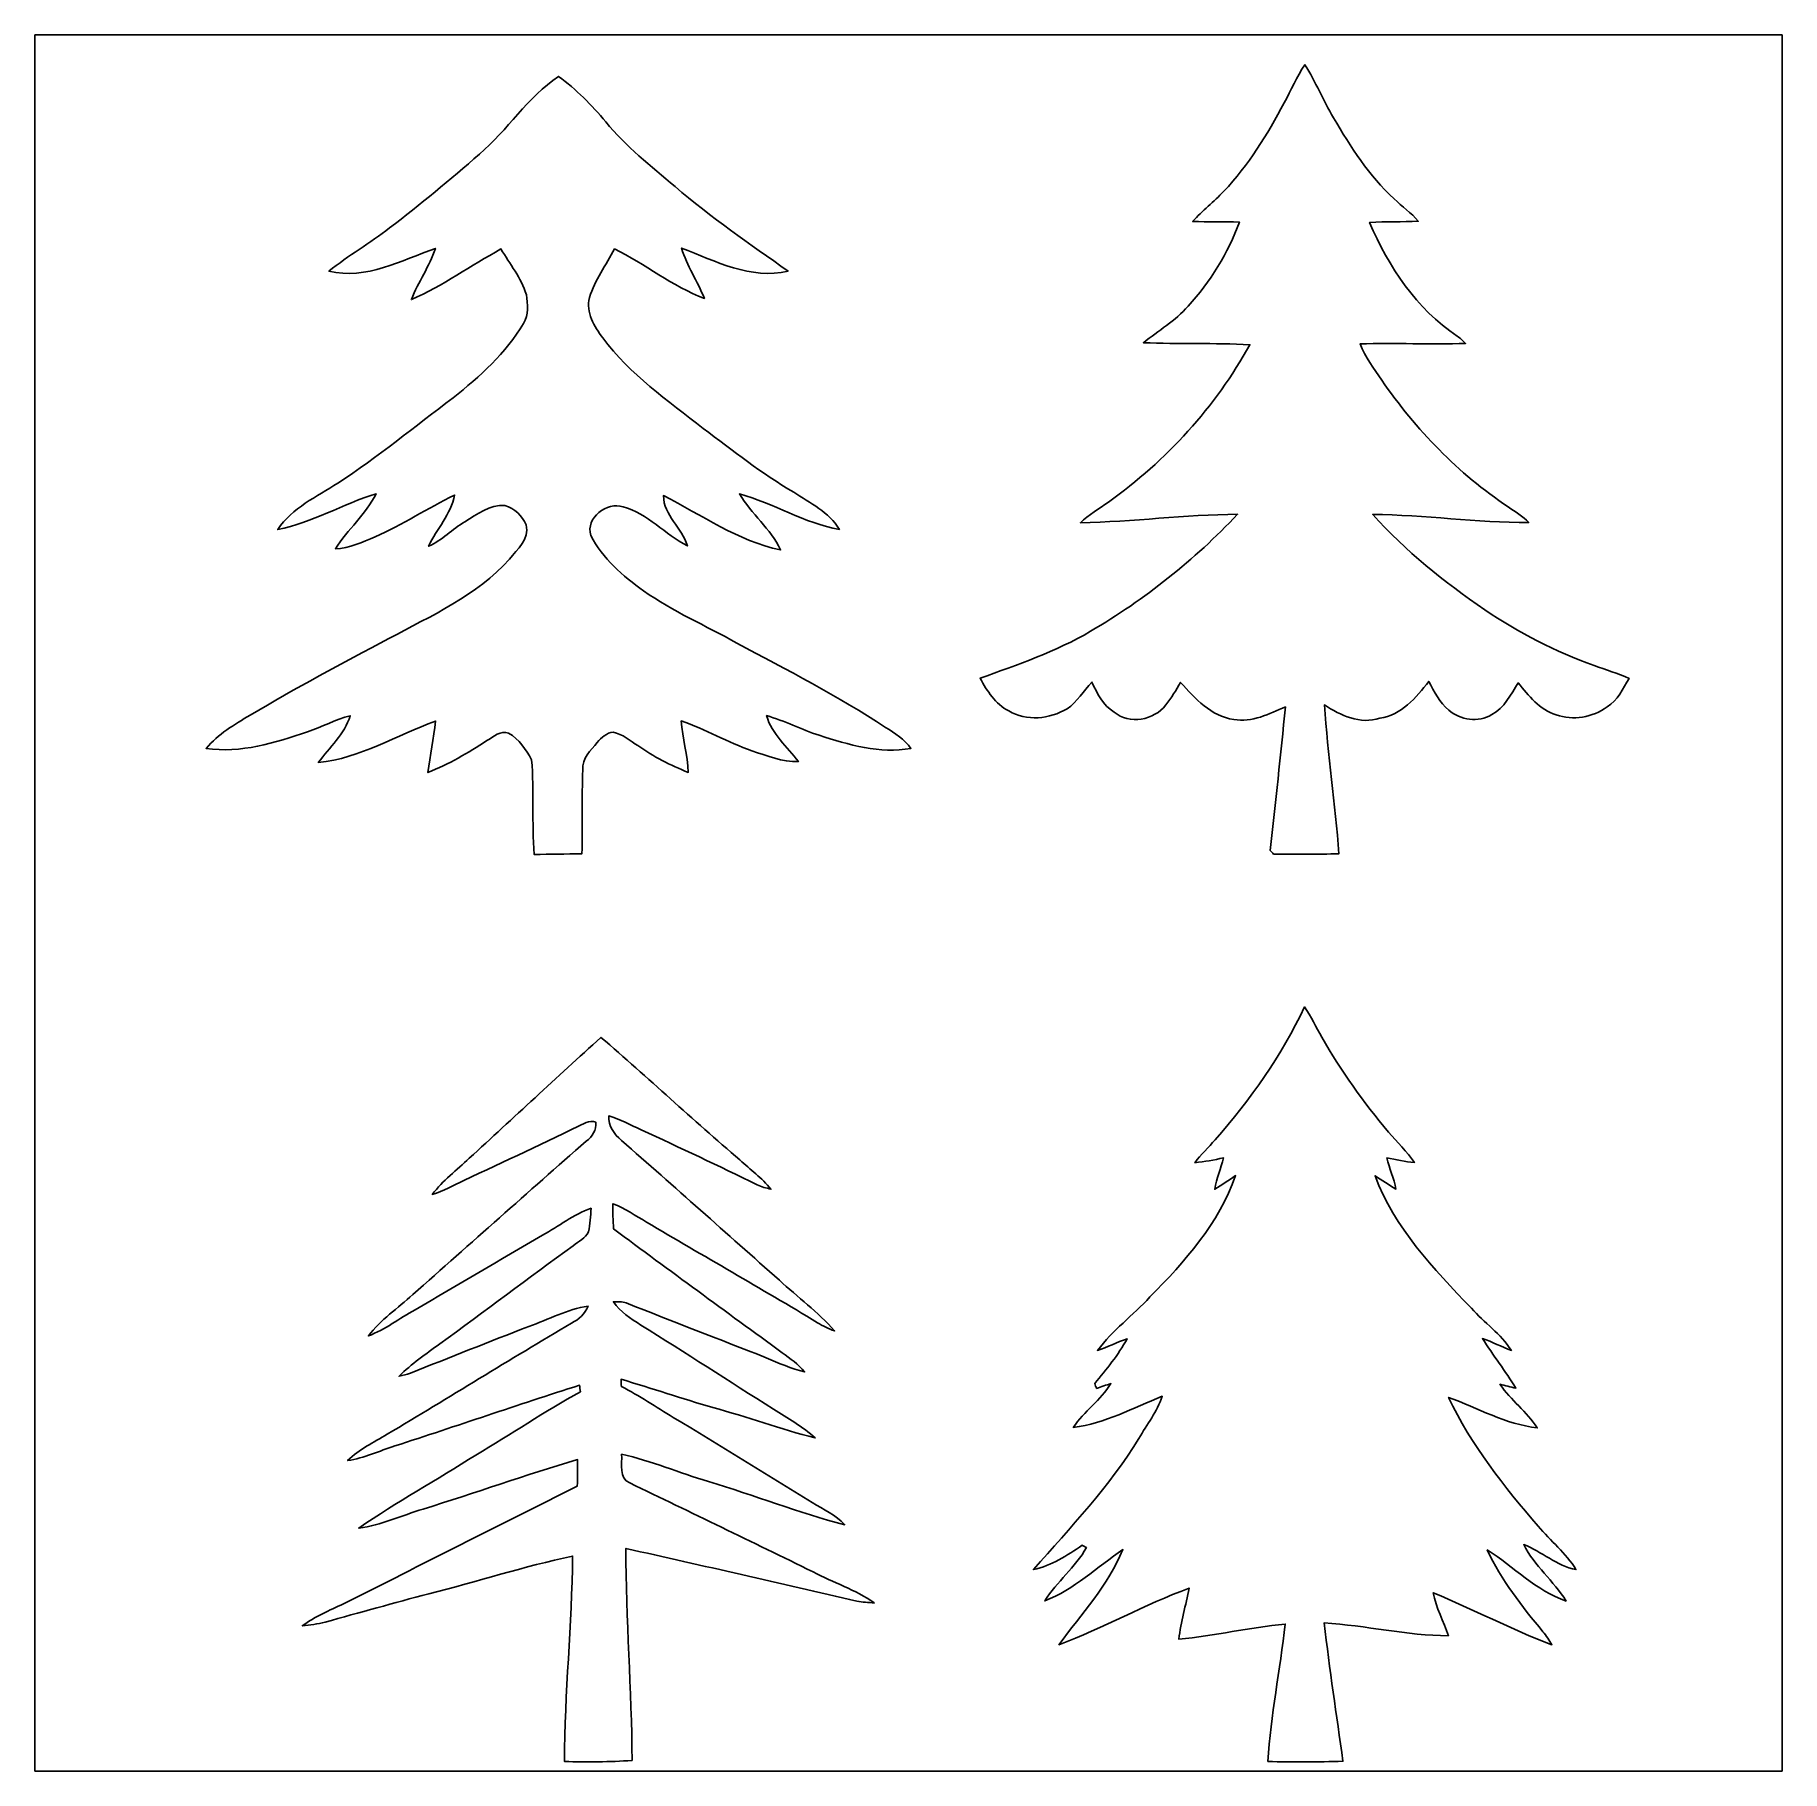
# Model space of a CAD drawing. Header units: centimetres. Extents: x -16.8 to 16.8, y -16.7 to 16.7.
import ezdxf

# ---------------------------------------------------------------- set-up
doc = ezdxf.new("R2010")
doc.units = ezdxf.units.CM
doc.header["$MEASUREMENT"] = 0
doc.layers.add('Layer 1', color=7, linetype='Continuous')

msp = doc.modelspace()

# ---------------------------------------------------------------- linework, layer by layer
at = {"layer": 'Layer 1', "color": 7}
for points, knots in [([(-16.77458, 16.66875), (-16.77458, 16.66875), (16.77458, 16.66875), (16.77458, 16.66875), (16.77458, 16.66875), (16.77458, 16.66875), (16.77458, -16.66875), (16.77458, -16.66875), (16.77458, -16.66875), (16.77458, -16.66875), (-16.77458, -16.66875), (-16.77458, -16.66875), (-16.77458, -16.66875), (-16.77458, -16.66875), (-16.77458, 16.66875), (-16.77458, 16.66875), (-16.77458, 16.66875), (-16.77458, 16.66875), (-16.77458, 16.66875), (-16.77458, 16.66875)], [0, 0, 0, 0, 0.16666667, 0.16666667, 0.16666667, 0.16666667, 0.33333333, 0.33333333, 0.33333333, 0.33333333, 0.5, 0.5, 0.5, 0.5, 0.66666667, 0.66666667, 0.66666667, 0.66666667, 1, 1, 1, 1]), ([(-8.24054, 14.37852), (-8.80145, 13.88992), (-9.37401, 13.41508), (-9.9635, 12.96211), (-9.9635, 12.96211), (-10.34133, 12.67001), (-10.75831, 12.43259), (-11.12908, 12.13167), (-11.12908, 12.13167), (-10.40694, 11.96269), (-9.74372, 12.34087), (-9.08544, 12.56947), (-9.08544, 12.56947), (-9.1948, 12.22163), (-9.42093, 11.92777), (-9.54546, 11.58804), (-9.54546, 11.58804), (-8.94045, 11.85227), (-8.40176, 12.24033), (-7.82602, 12.55889), (-7.82602, 12.55889), (-7.65528, 12.27208), (-7.43903, 12.00326), (-7.33848, 11.68118), (-7.33848, 11.68118), (-7.31308, 11.49914), (-7.28521, 11.29277), (-7.39175, 11.13014), (-7.39175, 11.13014), (-7.72372, 10.55405), (-8.23701, 10.11449), (-8.74466, 9.69786), (-8.74466, 9.69786), (-9.48161, 9.15317), (-10.18787, 8.5658), (-10.95657, 8.0645), (-10.95657, 8.0645), (-11.36403, 7.79956), (-11.83464, 7.58931), (-12.11121, 7.17127), (-12.11121, 7.17127), (-11.4494, 7.30215), (-10.8645, 7.66092), (-10.22456, 7.85848), (-10.22456, 7.85848), (-10.4207, 7.46372), (-10.76819, 7.17091), (-11.00455, 6.80191), (-11.00455, 6.80191), (-10.73432, 6.80685), (-10.48703, 6.93208), (-10.24149, 7.03051), (-10.24149, 7.03051), (-9.71621, 7.26475), (-9.23325, 7.58261), (-8.71608, 7.83308), (-8.71608, 7.83308), (-8.78487, 7.46196), (-9.06216, 7.18573), (-9.2142, 6.852), (-9.2142, 6.852), (-8.95526, 6.96419), (-8.76053, 7.17762), (-8.51958, 7.32049), (-8.51958, 7.32049), (-8.28499, 7.46372), (-8.04122, 7.65246), (-7.74912, 7.63517), (-7.74912, 7.63517), (-7.56991, 7.57767), (-7.4108, 7.43832), (-7.34378, 7.26087), (-7.34378, 7.26087), (-7.27639, 6.98923), (-7.50641, 6.79027), (-7.66304, 6.60471), (-7.66304, 6.60471), (-8.28675, 5.89774), (-9.16764, 5.51991), (-9.97797, 5.07647), (-9.97797, 5.07647), (-10.8779, 4.61081), (-11.7669, 4.12362), (-12.64003, 3.60962), (-12.64003, 3.60962), (-12.94377, 3.42653), (-13.25492, 3.24273), (-13.4874, 2.96933), (-13.4874, 2.96933), (-12.82524, 2.86985), (-12.16201, 3.07552), (-11.54077, 3.28471), (-11.54077, 3.28471), (-11.26525, 3.38314), (-11.00455, 3.52319), (-10.71986, 3.59586), (-10.71986, 3.59586), (-10.83416, 3.23991), (-11.11497, 2.98732), (-11.33404, 2.69804), (-11.33404, 2.69804), (-10.52689, 2.77636), (-9.82945, 3.22474), (-9.08226, 3.49391), (-9.08226, 3.49391), (-9.11613, 3.16159), (-9.19021, 2.83528), (-9.22973, 2.50402), (-9.22973, 2.50402), (-8.82897, 2.66453), (-8.45467, 2.8829), (-8.09484, 3.11997), (-8.09484, 3.11997), (-7.96996, 3.17888), (-7.82955, 3.33304), (-7.67891, 3.25826), (-7.67891, 3.25826), (-7.47324, 3.15383), (-7.35154, 2.94076), (-7.23688, 2.75131), (-7.23688, 2.75131), (-7.18432, 2.14701), (-7.23618, 1.53846), (-7.18855, 0.9331), (-7.18855, 0.9331), (-6.8834, 0.93486), (-6.57789, 0.93804), (-6.27239, 0.94615), (-6.27239, 0.94615), (-6.2544, 1.48308), (-6.27874, 2.02071), (-6.25263, 2.55729), (-6.25263, 2.55729), (-6.27733, 2.77777), (-6.09565, 2.92876), (-5.97676, 3.08398), (-5.97676, 3.08398), (-5.89598, 3.17288), (-5.79826, 3.27413), (-5.6702, 3.27766), (-5.6702, 3.27766), (-5.48922, 3.24661), (-5.34952, 3.11432), (-5.19606, 3.02331), (-5.19606, 3.02331), (-4.89832, 2.80952), (-4.56988, 2.64266), (-4.2291, 2.5086), (-4.2291, 2.5086), (-4.24039, 2.84198), (-4.34234, 3.16477), (-4.3628, 3.49779), (-4.3628, 3.49779), (-3.89819, 3.33622), (-3.47063, 3.08469), (-3.00567, 2.92312), (-3.00567, 2.92312), (-2.71674, 2.82857), (-2.42394, 2.70157), (-2.11349, 2.71533), (-2.11349, 2.71533), (-2.32516, 3.0032), (-2.62678, 3.24026), (-2.72486, 3.59728), (-2.72486, 3.59728), (-2.37737, 3.50379), (-2.05987, 3.32387), (-1.71485, 3.22086), (-1.71485, 3.22086), (-1.15111, 3.04059), (-0.54857, 2.85538), (0.04727, 2.96862), (0.04727, 2.96862), (-0.07408, 3.14643), (-0.26458, 3.25508), (-0.4385, 3.37291), (-0.4385, 3.37291), (-1.35714, 3.97157), (-2.33221, 4.47604), (-3.29812, 4.99251), (-3.29812, 4.99251), (-3.89502, 5.32377), (-4.52402, 5.60105), (-5.086, 5.99228), (-5.086, 5.99228), (-5.48076, 6.28579), (-5.87975, 6.60894), (-6.10129, 7.05944), (-6.10129, 7.05944), (-6.20607, 7.39211), (-5.78485, 7.71419), (-5.48217, 7.6073), (-5.48217, 7.6073), (-5.00556, 7.47924), (-4.67748, 7.07461), (-4.24639, 6.85835), (-4.24639, 6.85835), (-4.35046, 7.20372), (-4.70041, 7.44502), (-4.7057, 7.82285), (-4.7057, 7.82285), (-3.9691, 7.45067), (-3.27766, 6.95113), (-2.45639, 6.78074), (-2.45639, 6.78074), (-2.64724, 7.18855), (-3.02013, 7.47148), (-3.24732, 7.85671), (-3.24732, 7.85671), (-2.58974, 7.68068), (-2.00413, 7.28874), (-1.32786, 7.17479), (-1.32786, 7.17479), (-1.52682, 7.50499), (-1.89124, 7.68385), (-2.2038, 7.8867), (-2.2038, 7.8867), (-2.81446, 8.2483), (-3.37503, 8.68539), (-3.94053, 9.11225), (-3.94053, 9.11225), (-4.62456, 9.64389), (-5.34882, 10.14906), (-5.87163, 10.85144), (-5.87163, 10.85144), (-6.03144, 11.07369), (-6.20289, 11.33757), (-6.12528, 11.62579), (-6.12528, 11.62579), (-6.02333, 11.96269), (-5.80884, 12.25091), (-5.6455, 12.55924), (-5.6455, 12.55924), (-5.05531, 12.27137), (-4.53672, 11.84346), (-3.92042, 11.60886), (-3.92042, 11.60886), (-4.04918, 11.93871), (-4.25838, 12.23433), (-4.35822, 12.57512), (-4.35822, 12.57512), (-3.70487, 12.32852), (-3.03354, 11.9634), (-2.31105, 12.13273), (-2.31105, 12.13273), (-3.04906, 12.65449), (-3.79659, 13.16602), (-4.48345, 13.75586), (-4.48345, 13.75586), (-4.94594, 14.14956), (-5.42678, 14.52845), (-5.81413, 15.00011), (-5.81413, 15.00011), (-6.0833, 15.32326), (-6.38034, 15.62417), (-6.72006, 15.87359), (-6.72006, 15.87359), (-7.31767, 15.47389), (-7.69655, 14.83748), (-8.24054, 14.37852), (-8.24054, 14.37852), (-8.24054, 14.37852), (-8.24054, 14.37852), (-8.24054, 14.37852)], [0, 0, 0, 0, 0.01492537, 0.01492537, 0.01492537, 0.01492537, 0.02985075, 0.02985075, 0.02985075, 0.02985075, 0.04477612, 0.04477612, 0.04477612, 0.04477612, 0.05970149, 0.05970149, 0.05970149, 0.05970149, 0.07462687, 0.07462687, 0.07462687, 0.07462687, 0.08955224, 0.08955224, 0.08955224, 0.08955224, 0.10447761, 0.10447761, 0.10447761, 0.10447761, 0.11940299, 0.11940299, 0.11940299, 0.11940299, 0.13432836, 0.13432836, 0.13432836, 0.13432836, 0.14925373, 0.14925373, 0.14925373, 0.14925373, 0.1641791, 0.1641791, 0.1641791, 0.1641791, 0.17910448, 0.17910448, 0.17910448, 0.17910448, 0.19402985, 0.19402985, 0.19402985, 0.19402985, 0.20895522, 0.20895522, 0.20895522, 0.20895522, 0.2238806, 0.2238806, 0.2238806, 0.2238806, 0.23880597, 0.23880597, 0.23880597, 0.23880597, 0.25373134, 0.25373134, 0.25373134, 0.25373134, 0.26865672, 0.26865672, 0.26865672, 0.26865672, 0.28358209, 0.28358209, 0.28358209, 0.28358209, 0.29850746, 0.29850746, 0.29850746, 0.29850746, 0.31343284, 0.31343284, 0.31343284, 0.31343284, 0.32835821, 0.32835821, 0.32835821, 0.32835821, 0.34328358, 0.34328358, 0.34328358, 0.34328358, 0.35820896, 0.35820896, 0.35820896, 0.35820896, 0.37313433, 0.37313433, 0.37313433, 0.37313433, 0.3880597, 0.3880597, 0.3880597, 0.3880597, 0.40298507, 0.40298507, 0.40298507, 0.40298507, 0.41791045, 0.41791045, 0.41791045, 0.41791045, 0.43283582, 0.43283582, 0.43283582, 0.43283582, 0.44776119, 0.44776119, 0.44776119, 0.44776119, 0.46268657, 0.46268657, 0.46268657, 0.46268657, 0.47761194, 0.47761194, 0.47761194, 0.47761194, 0.49253731, 0.49253731, 0.49253731, 0.49253731, 0.50746269, 0.50746269, 0.50746269, 0.50746269, 0.52238806, 0.52238806, 0.52238806, 0.52238806, 0.53731343, 0.53731343, 0.53731343, 0.53731343, 0.55223881, 0.55223881, 0.55223881, 0.55223881, 0.56716418, 0.56716418, 0.56716418, 0.56716418, 0.58208955, 0.58208955, 0.58208955, 0.58208955, 0.59701493, 0.59701493, 0.59701493, 0.59701493, 0.6119403, 0.6119403, 0.6119403, 0.6119403, 0.62686567, 0.62686567, 0.62686567, 0.62686567, 0.64179104, 0.64179104, 0.64179104, 0.64179104, 0.65671642, 0.65671642, 0.65671642, 0.65671642, 0.67164179, 0.67164179, 0.67164179, 0.67164179, 0.68656716, 0.68656716, 0.68656716, 0.68656716, 0.70149254, 0.70149254, 0.70149254, 0.70149254, 0.71641791, 0.71641791, 0.71641791, 0.71641791, 0.73134328, 0.73134328, 0.73134328, 0.73134328, 0.74626866, 0.74626866, 0.74626866, 0.74626866, 0.76119403, 0.76119403, 0.76119403, 0.76119403, 0.7761194, 0.7761194, 0.7761194, 0.7761194, 0.79104478, 0.79104478, 0.79104478, 0.79104478, 0.80597015, 0.80597015, 0.80597015, 0.80597015, 0.82089552, 0.82089552, 0.82089552, 0.82089552, 0.8358209, 0.8358209, 0.8358209, 0.8358209, 0.85074627, 0.85074627, 0.85074627, 0.85074627, 0.86567164, 0.86567164, 0.86567164, 0.86567164, 0.88059701, 0.88059701, 0.88059701, 0.88059701, 0.89552239, 0.89552239, 0.89552239, 0.89552239, 0.91044776, 0.91044776, 0.91044776, 0.91044776, 0.92537313, 0.92537313, 0.92537313, 0.92537313, 0.94029851, 0.94029851, 0.94029851, 0.94029851, 0.95522388, 0.95522388, 0.95522388, 0.95522388, 0.97014925, 0.97014925, 0.97014925, 0.97014925, 1, 1, 1, 1]), ([(7.21289, 15.36453), (6.89046, 14.75881), (6.53027, 14.16473), (6.05402, 13.66661), (6.05402, 13.66661), (5.86105, 13.46729), (5.64621, 13.29055), (5.45571, 13.08876), (5.45571, 13.08876), (5.75451, 13.075), (6.05508, 13.09052), (6.35423, 13.07571), (6.35423, 13.07571), (6.13869, 12.47951), (5.79437, 11.92777), (5.36716, 11.45999), (5.36716, 11.45999), (5.12092, 11.17988), (4.8006, 10.98656), (4.50991, 10.75937), (4.50991, 10.75937), (5.19112, 10.72762), (5.8741, 10.75902), (6.55532, 10.72092), (6.55532, 10.72092), (5.89562, 9.52394), (4.94841, 8.49171), (3.83822, 7.69832), (3.83822, 7.69832), (3.65936, 7.56603), (3.4611, 7.45808), (3.30129, 7.30215), (3.30129, 7.30215), (4.30812, 7.32437), (5.31142, 7.45243), (6.3179, 7.46584), (6.3179, 7.46584), (5.49416, 6.58636), (4.53602, 5.82789), (3.49673, 5.21794), (3.49673, 5.21794), (2.83069, 4.82565), (2.09656, 4.57623), (1.37301, 4.31553), (1.37301, 4.31553), (1.50989, 4.07211), (1.66829, 3.82199), (1.9244, 3.68935), (1.9244, 3.68935), (2.26483, 3.48333), (2.7118, 3.53236), (3.04518, 3.72921), (3.04518, 3.72921), (3.23921, 3.86256), (3.36127, 4.07176), (3.52107, 4.24109), (3.52107, 4.24109), (3.62338, 4.02414), (3.7338, 3.79695), (3.94688, 3.66677), (3.94688, 3.66677), (4.24039, 3.41912), (4.71629, 3.50943), (4.94277, 3.8033), (4.94277, 3.8033), (5.0486, 3.94018), (5.1375, 4.08869), (5.2257, 4.23721), (5.2257, 4.23721), (5.50157, 3.92536), (5.81025, 3.58422), (6.24558, 3.5239), (6.24558, 3.5239), (6.59765, 3.45969), (6.92538, 3.63467), (7.23865, 3.76484), (7.23865, 3.76484), (7.1434, 2.84656), (7.05097, 1.92758), (6.94231, 1.01071), (6.94231, 1.01071), (6.96489, 0.98672), (6.98747, 0.96238), (7.0104, 0.93804), (7.0104, 0.93804), (7.42879, 0.93345), (7.84719, 0.93416), (8.26594, 0.9465), (8.26594, 0.9465), (8.19221, 1.90041), (8.05039, 2.84833), (7.98724, 3.80259), (7.98724, 3.80259), (8.29804, 3.60327), (8.67057, 3.423), (9.0491, 3.54789), (9.0491, 3.54789), (9.46221, 3.60539), (9.75078, 3.9437), (9.99031, 4.25485), (9.99031, 4.25485), (10.10179, 4.06153), (10.19104, 3.84387), (10.37272, 3.70417), (10.37272, 3.70417), (10.59603, 3.51296), (10.94352, 3.46287), (11.20034, 3.61668), (11.20034, 3.61668), (11.44658, 3.74086), (11.56053, 4.00967), (11.71011, 4.22769), (11.71011, 4.22769), (11.90731, 3.9811), (12.11862, 3.70769), (12.43612, 3.61597), (12.43612, 3.61597), (12.76209, 3.49426), (13.13674, 3.56411), (13.41402, 3.76696), (13.41402, 3.76696), (13.61793, 3.8922), (13.72341, 4.11339), (13.83736, 4.31412), (13.83736, 4.31412), (13.61863, 4.40761), (13.39039, 4.47781), (13.16778, 4.55965), (13.16778, 4.55965), (12.42413, 4.82282), (11.71681, 5.1876), (11.06523, 5.63139), (11.06523, 5.63139), (10.28806, 6.16373), (9.54405, 6.75816), (8.91328, 7.46019), (8.91328, 7.46019), (9.91341, 7.45384), (10.91001, 7.30356), (11.91084, 7.30497), (11.91084, 7.30497), (11.79901, 7.42844), (11.65296, 7.51205), (11.51714, 7.60518), (11.51714, 7.60518), (10.5537, 8.24195), (9.74407, 9.09285), (9.0872, 10.03864), (9.0872, 10.03864), (8.9341, 10.26195), (8.77111, 10.4835), (8.67092, 10.73679), (8.67092, 10.73679), (9.34649, 10.75655), (10.02277, 10.72233), (10.69834, 10.74596), (10.69834, 10.74596), (10.64648, 10.79606), (10.59321, 10.84404), (10.53641, 10.88743), (10.53641, 10.88743), (9.75536, 11.40672), (9.21385, 12.21634), (8.85437, 13.06936), (8.85437, 13.06936), (9.16587, 13.087), (9.47737, 13.07571), (9.78958, 13.09052), (9.78958, 13.09052), (9.65553, 13.25598), (9.47596, 13.37522), (9.32356, 13.52162), (9.32356, 13.52162), (8.84379, 13.96365), (8.48995, 14.51963), (8.16151, 15.07772), (8.16151, 15.07772), (7.9629, 15.40898), (7.81897, 15.76987), (7.61224, 16.09654), (7.61224, 16.09654), (7.45666, 15.86512), (7.34766, 15.60759), (7.21289, 15.36453), (7.21289, 15.36453), (7.21289, 15.36453), (7.21289, 15.36453), (7.21289, 15.36453)], [0, 0, 0, 0, 0.02083333, 0.02083333, 0.02083333, 0.02083333, 0.04166667, 0.04166667, 0.04166667, 0.04166667, 0.0625, 0.0625, 0.0625, 0.0625, 0.08333333, 0.08333333, 0.08333333, 0.08333333, 0.10416667, 0.10416667, 0.10416667, 0.10416667, 0.125, 0.125, 0.125, 0.125, 0.14583333, 0.14583333, 0.14583333, 0.14583333, 0.16666667, 0.16666667, 0.16666667, 0.16666667, 0.1875, 0.1875, 0.1875, 0.1875, 0.20833333, 0.20833333, 0.20833333, 0.20833333, 0.22916667, 0.22916667, 0.22916667, 0.22916667, 0.25, 0.25, 0.25, 0.25, 0.27083333, 0.27083333, 0.27083333, 0.27083333, 0.29166667, 0.29166667, 0.29166667, 0.29166667, 0.3125, 0.3125, 0.3125, 0.3125, 0.33333333, 0.33333333, 0.33333333, 0.33333333, 0.35416667, 0.35416667, 0.35416667, 0.35416667, 0.375, 0.375, 0.375, 0.375, 0.39583333, 0.39583333, 0.39583333, 0.39583333, 0.41666667, 0.41666667, 0.41666667, 0.41666667, 0.4375, 0.4375, 0.4375, 0.4375, 0.45833333, 0.45833333, 0.45833333, 0.45833333, 0.47916667, 0.47916667, 0.47916667, 0.47916667, 0.5, 0.5, 0.5, 0.5, 0.52083333, 0.52083333, 0.52083333, 0.52083333, 0.54166667, 0.54166667, 0.54166667, 0.54166667, 0.5625, 0.5625, 0.5625, 0.5625, 0.58333333, 0.58333333, 0.58333333, 0.58333333, 0.60416667, 0.60416667, 0.60416667, 0.60416667, 0.625, 0.625, 0.625, 0.625, 0.64583333, 0.64583333, 0.64583333, 0.64583333, 0.66666667, 0.66666667, 0.66666667, 0.66666667, 0.6875, 0.6875, 0.6875, 0.6875, 0.70833333, 0.70833333, 0.70833333, 0.70833333, 0.72916667, 0.72916667, 0.72916667, 0.72916667, 0.75, 0.75, 0.75, 0.75, 0.77083333, 0.77083333, 0.77083333, 0.77083333, 0.79166667, 0.79166667, 0.79166667, 0.79166667, 0.8125, 0.8125, 0.8125, 0.8125, 0.83333333, 0.83333333, 0.83333333, 0.83333333, 0.85416667, 0.85416667, 0.85416667, 0.85416667, 0.875, 0.875, 0.875, 0.875, 0.89583333, 0.89583333, 0.89583333, 0.89583333, 0.91666667, 0.91666667, 0.91666667, 0.91666667, 0.9375, 0.9375, 0.9375, 0.9375, 0.95833333, 0.95833333, 0.95833333, 0.95833333, 1, 1, 1, 1]), ([(5.88857, -4.54731), (5.7598, -4.69477), (5.61516, -4.82847), (5.49981, -4.98687), (5.49981, -4.98687), (5.68501, -4.97064), (5.86705, -4.93007), (6.04979, -4.89656), (6.04979, -4.89656), (6.00181, -5.09905), (5.90762, -5.28884), (5.88222, -5.49663), (5.88222, -5.49663), (6.01839, -5.41479), (6.1468, -5.32165), (6.2805, -5.23557), (6.2805, -5.23557), (5.96018, -6.14574), (5.30719, -6.89081), (4.63691, -7.56497), (4.63691, -7.56497), (4.31024, -7.91704), (3.91866, -8.20773), (3.62832, -8.59226), (3.62832, -8.59226), (3.82376, -8.53299), (4.00403, -8.43456), (4.19735, -8.36859), (4.19735, -8.36859), (4.02766, -8.67974), (3.80153, -8.95632), (3.57646, -9.22867), (3.57646, -9.22867), (3.5881, -9.25971), (3.59974, -9.29111), (3.61174, -9.32251), (3.61174, -9.32251), (3.70311, -9.28864), (3.79483, -9.25583), (3.88832, -9.22796), (3.88832, -9.22796), (3.69041, -9.54617), (3.37114, -9.76136), (3.16442, -10.07075), (3.16442, -10.07075), (3.77225, -10.00125), (4.312, -9.68975), (4.87327, -9.47138), (4.87327, -9.47138), (4.77555, -9.76665), (4.57764, -10.01324), (4.42489, -10.281), (4.42489, -10.281), (3.86221, -11.20634), (3.10797, -11.9888), (2.39854, -12.79913), (2.39854, -12.79913), (2.74602, -12.72752), (3.04835, -12.52961), (3.33587, -12.33135), (3.33587, -12.33135), (3.35633, -12.34264), (3.3976, -12.36557), (3.41806, -12.37686), (3.41806, -12.37686), (3.20393, -12.75962), (2.84868, -13.03232), (2.61691, -13.40026), (2.61691, -13.40026), (3.17959, -13.18048), (3.62479, -12.75292), (4.11656, -12.41496), (4.11656, -12.41496), (3.83187, -13.10111), (3.32281, -13.65391), (2.88713, -14.2434), (2.88713, -14.2434), (3.73733, -13.92273), (4.53566, -13.47505), (5.38692, -13.15649), (5.38692, -13.15649), (5.32553, -13.48352), (5.23169, -13.80455), (5.19042, -14.13581), (5.19042, -14.13581), (5.87622, -14.07231), (6.54861, -13.91073), (7.23406, -13.84512), (7.23406, -13.84512), (7.13705, -14.726), (6.9536, -15.59807), (6.90069, -16.48389), (6.90069, -16.48389), (7.38082, -16.50083), (7.8613, -16.49412), (8.34143, -16.47966), (8.34143, -16.47966), (8.22043, -15.59419), (8.08426, -14.71013), (7.98266, -13.82219), (7.98266, -13.82219), (8.78064, -13.87475), (9.56698, -14.06525), (10.36849, -14.07195), (10.36849, -14.07195), (10.27712, -13.79396), (10.12578, -13.53502), (10.07569, -13.24434), (10.07569, -13.24434), (10.84227, -13.56148), (11.57817, -13.95095), (12.35428, -14.24411), (12.35428, -14.24411), (12.30595, -14.15486), (12.2495, -14.07019), (12.18318, -13.99364), (12.18318, -13.99364), (11.77784, -13.50645), (11.38061, -13.00021), (11.11356, -12.42201), (11.11356, -12.42201), (11.62297, -12.74092), (12.04736, -13.20659), (12.62803, -13.40414), (12.62803, -13.40414), (12.39132, -13.01679), (12.01526, -12.73246), (11.81417, -12.31971), (11.81417, -12.31971), (12.15919, -12.45623), (12.44635, -12.72752), (12.81747, -12.79948), (12.81747, -12.79948), (12.62768, -12.48128), (12.325, -12.25162), (12.09216, -11.96763), (12.09216, -11.96763), (11.43529, -11.20775), (10.80417, -10.40483), (10.3699, -9.49537), (10.3699, -9.49537), (10.93541, -9.6968), (11.46704, -10.01007), (12.07452, -10.07886), (12.07452, -10.07886), (11.8685, -9.773), (11.57217, -9.54158), (11.35733, -9.24242), (11.35733, -9.24242), (11.45857, -9.26853), (11.56017, -9.29464), (11.66319, -9.3158), (11.66319, -9.3158), (11.4621, -8.98948), (11.22751, -8.68504), (11.01972, -8.3633), (11.01972, -8.3633), (11.21022, -8.42645), (11.38767, -8.52205), (11.57605, -8.5919), (11.57605, -8.5919), (11.37673, -8.27334), (11.05817, -8.05744), (10.80805, -7.78334), (10.80805, -7.78334), (10.09156, -7.02169), (9.32321, -6.23888), (8.95914, -5.23804), (8.95914, -5.23804), (9.09285, -5.32236), (9.22408, -5.41091), (9.35955, -5.49346), (9.35955, -5.49346), (9.32639, -5.28779), (9.23184, -5.09905), (9.18633, -4.8962), (9.18633, -4.8962), (9.36202, -4.92654), (9.53558, -4.96746), (9.71409, -4.98369), (9.71409, -4.98369), (9.57333, -4.76885), (9.38283, -4.59458), (9.21914, -4.39808), (9.21914, -4.39808), (8.73725, -3.83258), (8.30615, -3.22263), (7.93644, -2.5781), (7.93644, -2.5781), (7.82496, -2.38443), (7.73571, -2.1777), (7.60342, -1.99672), (7.60342, -1.99672), (7.16104, -2.92523), (6.57049, -3.77896), (5.88857, -4.54731), (5.88857, -4.54731), (5.88857, -4.54731), (5.88857, -4.54731), (5.88857, -4.54731)], [0, 0, 0, 0, 0.01960784, 0.01960784, 0.01960784, 0.01960784, 0.03921569, 0.03921569, 0.03921569, 0.03921569, 0.05882353, 0.05882353, 0.05882353, 0.05882353, 0.07843137, 0.07843137, 0.07843137, 0.07843137, 0.09803922, 0.09803922, 0.09803922, 0.09803922, 0.11764706, 0.11764706, 0.11764706, 0.11764706, 0.1372549, 0.1372549, 0.1372549, 0.1372549, 0.15686275, 0.15686275, 0.15686275, 0.15686275, 0.17647059, 0.17647059, 0.17647059, 0.17647059, 0.19607843, 0.19607843, 0.19607843, 0.19607843, 0.21568627, 0.21568627, 0.21568627, 0.21568627, 0.23529412, 0.23529412, 0.23529412, 0.23529412, 0.25490196, 0.25490196, 0.25490196, 0.25490196, 0.2745098, 0.2745098, 0.2745098, 0.2745098, 0.29411765, 0.29411765, 0.29411765, 0.29411765, 0.31372549, 0.31372549, 0.31372549, 0.31372549, 0.33333333, 0.33333333, 0.33333333, 0.33333333, 0.35294118, 0.35294118, 0.35294118, 0.35294118, 0.37254902, 0.37254902, 0.37254902, 0.37254902, 0.39215686, 0.39215686, 0.39215686, 0.39215686, 0.41176471, 0.41176471, 0.41176471, 0.41176471, 0.43137255, 0.43137255, 0.43137255, 0.43137255, 0.45098039, 0.45098039, 0.45098039, 0.45098039, 0.47058824, 0.47058824, 0.47058824, 0.47058824, 0.49019608, 0.49019608, 0.49019608, 0.49019608, 0.50980392, 0.50980392, 0.50980392, 0.50980392, 0.52941176, 0.52941176, 0.52941176, 0.52941176, 0.54901961, 0.54901961, 0.54901961, 0.54901961, 0.56862745, 0.56862745, 0.56862745, 0.56862745, 0.58823529, 0.58823529, 0.58823529, 0.58823529, 0.60784314, 0.60784314, 0.60784314, 0.60784314, 0.62745098, 0.62745098, 0.62745098, 0.62745098, 0.64705882, 0.64705882, 0.64705882, 0.64705882, 0.66666667, 0.66666667, 0.66666667, 0.66666667, 0.68627451, 0.68627451, 0.68627451, 0.68627451, 0.70588235, 0.70588235, 0.70588235, 0.70588235, 0.7254902, 0.7254902, 0.7254902, 0.7254902, 0.74509804, 0.74509804, 0.74509804, 0.74509804, 0.76470588, 0.76470588, 0.76470588, 0.76470588, 0.78431373, 0.78431373, 0.78431373, 0.78431373, 0.80392157, 0.80392157, 0.80392157, 0.80392157, 0.82352941, 0.82352941, 0.82352941, 0.82352941, 0.84313725, 0.84313725, 0.84313725, 0.84313725, 0.8627451, 0.8627451, 0.8627451, 0.8627451, 0.88235294, 0.88235294, 0.88235294, 0.88235294, 0.90196078, 0.90196078, 0.90196078, 0.90196078, 0.92156863, 0.92156863, 0.92156863, 0.92156863, 0.94117647, 0.94117647, 0.94117647, 0.94117647, 0.96078431, 0.96078431, 0.96078431, 0.96078431, 1, 1, 1, 1]), ([(-8.43421, -4.90079), (-8.67481, -5.12868), (-8.94292, -5.33083), (-9.14576, -5.59541), (-9.14576, -5.59541), (-8.93128, -5.53579), (-8.73831, -5.4229), (-8.53863, -5.32871), (-8.53863, -5.32871), (-7.75476, -4.959), (-6.96771, -4.59634), (-6.18878, -4.2164), (-6.18878, -4.2164), (-6.13163, -4.18465), (-6.0646, -4.18853), (-6.00428, -4.2097), (-6.00428, -4.2097), (-5.99158, -4.35822), (-6.07131, -4.48945), (-6.18808, -4.57129), (-6.18808, -4.57129), (-7.30144, -5.55025), (-8.40952, -6.53591), (-9.51865, -7.51981), (-9.51865, -7.51981), (-9.80475, -7.78157), (-10.13425, -8.00029), (-10.3699, -8.31321), (-10.3699, -8.31321), (-10.04817, -8.1915), (-9.77441, -7.97454), (-9.47491, -7.8105), (-9.47491, -7.8105), (-8.65752, -7.33566), (-7.84648, -6.85094), (-7.02804, -6.37787), (-7.02804, -6.37787), (-6.7183, -6.20571), (-6.43184, -5.98346), (-6.09671, -5.86176), (-6.09671, -5.86176), (-6.10376, -6.0131), (-6.11188, -6.16585), (-6.14433, -6.31472), (-6.14433, -6.31472), (-6.20113, -6.43855), (-6.33942, -6.49499), (-6.43643, -6.58107), (-6.43643, -6.58107), (-7.30144, -7.19455), (-8.13541, -7.84966), (-9.00007, -8.46384), (-9.00007, -8.46384), (-9.26712, -8.66175), (-9.54652, -8.84873), (-9.78112, -9.08614), (-9.78112, -9.08614), (-9.70809, -9.07027), (-9.63436, -9.05545), (-9.56416, -9.02899), (-9.56416, -9.02899), (-8.8078, -8.72384), (-8.04792, -8.42645), (-7.28804, -8.12941), (-7.28804, -8.12941), (-6.9088, -8.00241), (-6.55426, -7.79498), (-6.15315, -7.73994), (-6.15315, -7.73994), (-6.20748, -7.89023), (-6.32883, -7.99641), (-6.46889, -8.06732), (-6.46889, -8.06732), (-7.65739, -8.76617), (-8.8265, -9.49713), (-10.01148, -10.20198), (-10.01148, -10.20198), (-10.27148, -10.35614), (-10.55123, -10.49196), (-10.76995, -10.70504), (-10.76995, -10.70504), (-10.45386, -10.662), (-10.16318, -10.51983), (-9.8612, -10.42599), (-9.8612, -10.42599), (-8.67798, -10.04323), (-7.50253, -9.63577), (-6.31719, -9.26042), (-6.31719, -9.26042), (-6.31155, -9.30169), (-6.3059, -9.34367), (-6.30061, -9.38601), (-6.30061, -9.38601), (-6.98676, -9.76207), (-7.63552, -10.20304), (-8.30898, -10.60097), (-8.30898, -10.60097), (-9.05475, -11.07405), (-9.82663, -11.50655), (-10.55617, -12.00362), (-10.55617, -12.00362), (-10.12649, -11.95352), (-9.73173, -11.75949), (-9.32039, -11.63743), (-9.32039, -11.63743), (-8.32803, -11.33263), (-7.35013, -10.9795), (-6.35423, -10.6874), (-6.35423, -10.6874), (-6.35423, -10.85674), (-6.35706, -11.02748), (-6.35988, -11.19787), (-6.35988, -11.19787), (-7.8613, -11.94082), (-9.35038, -12.70776), (-10.84898, -13.456), (-10.84898, -13.456), (-11.11814, -13.58618), (-11.39649, -13.70154), (-11.64096, -13.87722), (-11.64096, -13.87722), (-11.49456, -13.86134), (-11.34639, -13.85041), (-11.20422, -13.80949), (-11.20422, -13.80949), (-10.541, -13.62357), (-9.87672, -13.44189), (-9.21209, -13.26268), (-9.21209, -13.26268), (-8.2871, -13.03726), (-7.38046, -12.73739), (-6.44913, -12.54019), (-6.44913, -12.54019), (-6.46183, -13.85641), (-6.60506, -15.16874), (-6.60576, -16.48495), (-6.60576, -16.48495), (-6.17326, -16.49977), (-5.73969, -16.49448), (-5.30789, -16.46555), (-5.30789, -16.46555), (-5.31495, -15.10771), (-5.42819, -13.75163), (-5.42749, -12.39379), (-5.42749, -12.39379), (-3.94829, -12.72787), (-2.46839, -13.05948), (-0.99201, -13.4052), (-0.99201, -13.4052), (-0.88124, -13.42884), (-0.77188, -13.42707), (-0.65793, -13.44013), (-0.65793, -13.44013), (-1.01776, -13.18401), (-1.44568, -13.05031), (-1.83303, -12.84287), (-1.83303, -12.84287), (-3.00496, -12.27173), (-4.17689, -11.70023), (-5.35234, -11.13719), (-5.35234, -11.13719), (-5.56824, -11.04971), (-5.49204, -10.77277), (-5.50968, -10.5858), (-5.50968, -10.5858), (-4.93748, -10.70751), (-4.40055, -10.94528), (-3.84034, -11.10862), (-3.84034, -11.10862), (-2.96439, -11.37285), (-2.11032, -11.70764), (-1.2252, -11.94047), (-1.2252, -11.94047), (-1.39171, -11.74468), (-1.63795, -11.65049), (-1.8482, -11.51255), (-1.8482, -11.51255), (-2.7372, -10.96645), (-3.62479, -10.41788), (-4.51697, -9.87707), (-4.51697, -9.87707), (-4.84576, -9.67317), (-5.16925, -9.46079), (-5.51427, -9.28511), (-5.51427, -9.28511), (-5.51639, -9.23854), (-5.5185, -9.19198), (-5.51991, -9.14576), (-5.51991, -9.14576), (-4.92972, -9.31686), (-4.3494, -9.52006), (-3.75744, -9.68481), (-3.75744, -9.68481), (-3.09915, -9.87037), (-2.45533, -10.10426), (-1.79211, -10.27289), (-1.79211, -10.27289), (-2.03306, -10.05276), (-2.31916, -9.89259), (-2.59186, -9.71726), (-2.59186, -9.71726), (-3.44417, -9.18492), (-4.28449, -8.63424), (-5.13821, -8.10436), (-5.13821, -8.10436), (-5.33471, -7.98407), (-5.53226, -7.85001), (-5.66526, -7.65845), (-5.66526, -7.65845), (-5.58377, -7.65739), (-5.49804, -7.64787), (-5.42008, -7.67821), (-5.42008, -7.67821), (-4.52826, -8.03804), (-3.62903, -8.37918), (-2.73438, -8.73266), (-2.73438, -8.73266), (-2.49061, -8.82932), (-2.25249, -8.9475), (-1.99425, -9.00359), (-1.99425, -9.00359), (-2.11208, -8.85331), (-2.27753, -8.75136), (-2.42535, -8.63494), (-2.42535, -8.63494), (-3.50838, -7.84789), (-4.58752, -7.05556), (-5.66279, -6.25863), (-5.66279, -6.25863), (-5.67267, -6.09706), (-5.68607, -5.93584), (-5.67619, -5.77427), (-5.67619, -5.77427), (-5.44548, -5.8607), (-5.24475, -6.00675), (-5.03096, -6.12634), (-5.03096, -6.12634), (-3.93876, -6.77616), (-2.83281, -7.40234), (-1.74519, -8.05921), (-1.74519, -8.05921), (-1.64324, -8.12306), (-1.53423, -8.17598), (-1.42099, -8.21584), (-1.42099, -8.21584), (-1.73673, -7.85248), (-2.12866, -7.56885), (-2.48003, -7.24288), (-2.48003, -7.24288), (-3.49038, -6.34753), (-4.49686, -5.4483), (-5.51215, -4.55895), (-5.51215, -4.55895), (-5.64974, -4.43759), (-5.77321, -4.28166), (-5.75557, -4.08834), (-5.75557, -4.08834), (-5.53685, -4.14973), (-5.33859, -4.26367), (-5.13115, -4.35363), (-5.13115, -4.35363), (-4.38785, -4.70182), (-3.64278, -5.04578), (-2.90759, -5.41091), (-2.90759, -5.41091), (-2.82363, -5.45077), (-2.73332, -5.47405), (-2.64266, -5.49557), (-2.64266, -5.49557), (-2.81129, -5.27826), (-3.03742, -5.11669), (-3.24026, -4.9343), (-3.24026, -4.9343), (-4.13491, -4.15678), (-5.01227, -3.3595), (-5.90515, -2.58022), (-5.90515, -2.58022), (-6.75569, -3.34574), (-7.58931, -4.12962), (-8.43421, -4.90079)], [0, 0, 0, 0, 0.01408451, 0.01408451, 0.01408451, 0.01408451, 0.02816901, 0.02816901, 0.02816901, 0.02816901, 0.04225352, 0.04225352, 0.04225352, 0.04225352, 0.05633803, 0.05633803, 0.05633803, 0.05633803, 0.07042254, 0.07042254, 0.07042254, 0.07042254, 0.08450704, 0.08450704, 0.08450704, 0.08450704, 0.09859155, 0.09859155, 0.09859155, 0.09859155, 0.11267606, 0.11267606, 0.11267606, 0.11267606, 0.12676056, 0.12676056, 0.12676056, 0.12676056, 0.14084507, 0.14084507, 0.14084507, 0.14084507, 0.15492958, 0.15492958, 0.15492958, 0.15492958, 0.16901408, 0.16901408, 0.16901408, 0.16901408, 0.18309859, 0.18309859, 0.18309859, 0.18309859, 0.1971831, 0.1971831, 0.1971831, 0.1971831, 0.21126761, 0.21126761, 0.21126761, 0.21126761, 0.22535211, 0.22535211, 0.22535211, 0.22535211, 0.23943662, 0.23943662, 0.23943662, 0.23943662, 0.25352113, 0.25352113, 0.25352113, 0.25352113, 0.26760563, 0.26760563, 0.26760563, 0.26760563, 0.28169014, 0.28169014, 0.28169014, 0.28169014, 0.29577465, 0.29577465, 0.29577465, 0.29577465, 0.30985915, 0.30985915, 0.30985915, 0.30985915, 0.32394366, 0.32394366, 0.32394366, 0.32394366, 0.33802817, 0.33802817, 0.33802817, 0.33802817, 0.35211268, 0.35211268, 0.35211268, 0.35211268, 0.36619718, 0.36619718, 0.36619718, 0.36619718, 0.38028169, 0.38028169, 0.38028169, 0.38028169, 0.3943662, 0.3943662, 0.3943662, 0.3943662, 0.4084507, 0.4084507, 0.4084507, 0.4084507, 0.42253521, 0.42253521, 0.42253521, 0.42253521, 0.43661972, 0.43661972, 0.43661972, 0.43661972, 0.45070423, 0.45070423, 0.45070423, 0.45070423, 0.46478873, 0.46478873, 0.46478873, 0.46478873, 0.47887324, 0.47887324, 0.47887324, 0.47887324, 0.49295775, 0.49295775, 0.49295775, 0.49295775, 0.50704225, 0.50704225, 0.50704225, 0.50704225, 0.52112676, 0.52112676, 0.52112676, 0.52112676, 0.53521127, 0.53521127, 0.53521127, 0.53521127, 0.54929577, 0.54929577, 0.54929577, 0.54929577, 0.56338028, 0.56338028, 0.56338028, 0.56338028, 0.57746479, 0.57746479, 0.57746479, 0.57746479, 0.5915493, 0.5915493, 0.5915493, 0.5915493, 0.6056338, 0.6056338, 0.6056338, 0.6056338, 0.61971831, 0.61971831, 0.61971831, 0.61971831, 0.63380282, 0.63380282, 0.63380282, 0.63380282, 0.64788732, 0.64788732, 0.64788732, 0.64788732, 0.66197183, 0.66197183, 0.66197183, 0.66197183, 0.67605634, 0.67605634, 0.67605634, 0.67605634, 0.69014085, 0.69014085, 0.69014085, 0.69014085, 0.70422535, 0.70422535, 0.70422535, 0.70422535, 0.71830986, 0.71830986, 0.71830986, 0.71830986, 0.73239437, 0.73239437, 0.73239437, 0.73239437, 0.74647887, 0.74647887, 0.74647887, 0.74647887, 0.76056338, 0.76056338, 0.76056338, 0.76056338, 0.77464789, 0.77464789, 0.77464789, 0.77464789, 0.78873239, 0.78873239, 0.78873239, 0.78873239, 0.8028169, 0.8028169, 0.8028169, 0.8028169, 0.81690141, 0.81690141, 0.81690141, 0.81690141, 0.83098592, 0.83098592, 0.83098592, 0.83098592, 0.84507042, 0.84507042, 0.84507042, 0.84507042, 0.85915493, 0.85915493, 0.85915493, 0.85915493, 0.87323944, 0.87323944, 0.87323944, 0.87323944, 0.88732394, 0.88732394, 0.88732394, 0.88732394, 0.90140845, 0.90140845, 0.90140845, 0.90140845, 0.91549296, 0.91549296, 0.91549296, 0.91549296, 0.92957746, 0.92957746, 0.92957746, 0.92957746, 0.94366197, 0.94366197, 0.94366197, 0.94366197, 0.95774648, 0.95774648, 0.95774648, 0.95774648, 0.97183099, 0.97183099, 0.97183099, 0.97183099, 1, 1, 1, 1])]:
    msp.add_open_spline(points, degree=3, knots=knots, dxfattribs=at)
at = {"layer": 'Layer 1', "color": 251}
for points, knots in [([(-8.24054, 14.37852), (-7.69655, 14.83748), (-7.31767, 15.47389), (-6.72006, 15.87359), (-6.72006, 15.87359), (-6.38034, 15.62417), (-6.0833, 15.32326), (-5.81413, 15.00011), (-5.81413, 15.00011), (-5.42678, 14.52845), (-4.94594, 14.14956), (-4.48345, 13.75586), (-4.48345, 13.75586), (-3.79659, 13.16602), (-3.04906, 12.65449), (-2.31105, 12.13273), (-2.31105, 12.13273), (-3.03354, 11.9634), (-3.70487, 12.32852), (-4.35822, 12.57512), (-4.35822, 12.57512), (-4.25838, 12.23433), (-4.04918, 11.93871), (-3.92042, 11.60886), (-3.92042, 11.60886), (-4.53672, 11.84346), (-5.05531, 12.27137), (-5.6455, 12.55924), (-5.6455, 12.55924), (-5.80884, 12.25091), (-6.02333, 11.96269), (-6.12528, 11.62579), (-6.12528, 11.62579), (-6.20289, 11.33757), (-6.03144, 11.07369), (-5.87163, 10.85144), (-5.87163, 10.85144), (-5.34882, 10.14906), (-4.62456, 9.64389), (-3.94053, 9.11225), (-3.94053, 9.11225), (-3.37503, 8.68539), (-2.81446, 8.2483), (-2.2038, 7.8867), (-2.2038, 7.8867), (-1.89124, 7.68385), (-1.52682, 7.50499), (-1.32786, 7.17479), (-1.32786, 7.17479), (-2.00413, 7.28874), (-2.58974, 7.68068), (-3.24732, 7.85671), (-3.24732, 7.85671), (-3.02013, 7.47148), (-2.64724, 7.18855), (-2.45639, 6.78074), (-2.45639, 6.78074), (-3.27766, 6.95113), (-3.9691, 7.45067), (-4.7057, 7.82285), (-4.7057, 7.82285), (-4.70041, 7.44502), (-4.35046, 7.20372), (-4.24639, 6.85835), (-4.24639, 6.85835), (-4.67748, 7.07461), (-5.00556, 7.47924), (-5.48217, 7.6073), (-5.48217, 7.6073), (-5.78485, 7.71419), (-6.20607, 7.39211), (-6.10129, 7.05944), (-6.10129, 7.05944), (-5.87975, 6.60894), (-5.48076, 6.28579), (-5.086, 5.99228), (-5.086, 5.99228), (-4.52402, 5.60105), (-3.89502, 5.32377), (-3.29812, 4.99251), (-3.29812, 4.99251), (-2.33221, 4.47604), (-1.35714, 3.97157), (-0.4385, 3.37291), (-0.4385, 3.37291), (-0.26458, 3.25508), (-0.07408, 3.14643), (0.04727, 2.96862), (0.04727, 2.96862), (-0.54857, 2.85538), (-1.15111, 3.04059), (-1.71485, 3.22086), (-1.71485, 3.22086), (-2.05987, 3.32387), (-2.37737, 3.50379), (-2.72486, 3.59728), (-2.72486, 3.59728), (-2.62678, 3.24026), (-2.32516, 3.0032), (-2.11349, 2.71533), (-2.11349, 2.71533), (-2.42394, 2.70157), (-2.71674, 2.82857), (-3.00567, 2.92312), (-3.00567, 2.92312), (-3.47063, 3.08469), (-3.89819, 3.33622), (-4.3628, 3.49779), (-4.3628, 3.49779), (-4.34234, 3.16477), (-4.24039, 2.84198), (-4.2291, 2.5086), (-4.2291, 2.5086), (-4.56988, 2.64266), (-4.89832, 2.80952), (-5.19606, 3.02331), (-5.19606, 3.02331), (-5.34952, 3.11432), (-5.48922, 3.24661), (-5.6702, 3.27766), (-5.6702, 3.27766), (-5.79826, 3.27413), (-5.89598, 3.17288), (-5.97676, 3.08398), (-5.97676, 3.08398), (-6.09565, 2.92876), (-6.27733, 2.77777), (-6.25263, 2.55729), (-6.25263, 2.55729), (-6.27874, 2.02071), (-6.2544, 1.48308), (-6.27239, 0.94615), (-6.27239, 0.94615), (-6.57789, 0.93804), (-6.8834, 0.93486), (-7.18855, 0.9331), (-7.18855, 0.9331), (-7.23618, 1.53846), (-7.18432, 2.14701), (-7.23688, 2.75131), (-7.23688, 2.75131), (-7.35154, 2.94076), (-7.47324, 3.15383), (-7.67891, 3.25826), (-7.67891, 3.25826), (-7.82955, 3.33304), (-7.96996, 3.17888), (-8.09484, 3.11997), (-8.09484, 3.11997), (-8.45467, 2.8829), (-8.82897, 2.66453), (-9.22973, 2.50402), (-9.22973, 2.50402), (-9.19021, 2.83528), (-9.11613, 3.16159), (-9.08226, 3.49391), (-9.08226, 3.49391), (-9.82945, 3.22474), (-10.52689, 2.77636), (-11.33404, 2.69804), (-11.33404, 2.69804), (-11.11497, 2.98732), (-10.83416, 3.23991), (-10.71986, 3.59586), (-10.71986, 3.59586), (-11.00455, 3.52319), (-11.26525, 3.38314), (-11.54077, 3.28471), (-11.54077, 3.28471), (-12.16201, 3.07552), (-12.82524, 2.86985), (-13.4874, 2.96933), (-13.4874, 2.96933), (-13.25492, 3.24273), (-12.94377, 3.42653), (-12.64003, 3.60962), (-12.64003, 3.60962), (-11.7669, 4.12362), (-10.8779, 4.61081), (-9.97797, 5.07647), (-9.97797, 5.07647), (-9.16764, 5.51991), (-8.28675, 5.89774), (-7.66304, 6.60471), (-7.66304, 6.60471), (-7.50641, 6.79027), (-7.27639, 6.98923), (-7.34378, 7.26087), (-7.34378, 7.26087), (-7.4108, 7.43832), (-7.56991, 7.57767), (-7.74912, 7.63517), (-7.74912, 7.63517), (-8.04122, 7.65246), (-8.28499, 7.46372), (-8.51958, 7.32049), (-8.51958, 7.32049), (-8.76053, 7.17762), (-8.95526, 6.96419), (-9.2142, 6.852), (-9.2142, 6.852), (-9.06216, 7.18573), (-8.78487, 7.46196), (-8.71608, 7.83308), (-8.71608, 7.83308), (-9.23325, 7.58261), (-9.71621, 7.26475), (-10.24149, 7.03051), (-10.24149, 7.03051), (-10.48703, 6.93208), (-10.73432, 6.80685), (-11.00455, 6.80191), (-11.00455, 6.80191), (-10.76819, 7.17091), (-10.4207, 7.46372), (-10.22456, 7.85848), (-10.22456, 7.85848), (-10.8645, 7.66092), (-11.4494, 7.30215), (-12.11121, 7.17127), (-12.11121, 7.17127), (-11.83464, 7.58931), (-11.36403, 7.79956), (-10.95657, 8.0645), (-10.95657, 8.0645), (-10.18787, 8.5658), (-9.48161, 9.15317), (-8.74466, 9.69786), (-8.74466, 9.69786), (-8.23701, 10.11449), (-7.72372, 10.55405), (-7.39175, 11.13014), (-7.39175, 11.13014), (-7.28521, 11.29277), (-7.31308, 11.49914), (-7.33848, 11.68118), (-7.33848, 11.68118), (-7.43903, 12.00326), (-7.65528, 12.27208), (-7.82602, 12.55889), (-7.82602, 12.55889), (-8.40176, 12.24033), (-8.94045, 11.85227), (-9.54546, 11.58804), (-9.54546, 11.58804), (-9.42093, 11.92777), (-9.1948, 12.22163), (-9.08544, 12.56947), (-9.08544, 12.56947), (-9.74372, 12.34087), (-10.40694, 11.96269), (-11.12908, 12.13167), (-11.12908, 12.13167), (-10.75831, 12.43259), (-10.34133, 12.67001), (-9.9635, 12.96211), (-9.9635, 12.96211), (-9.37401, 13.41508), (-8.80145, 13.88992), (-8.24054, 14.37852)], [0, 0, 0, 0, 0.01515152, 0.01515152, 0.01515152, 0.01515152, 0.03030303, 0.03030303, 0.03030303, 0.03030303, 0.04545455, 0.04545455, 0.04545455, 0.04545455, 0.06060606, 0.06060606, 0.06060606, 0.06060606, 0.07575758, 0.07575758, 0.07575758, 0.07575758, 0.09090909, 0.09090909, 0.09090909, 0.09090909, 0.10606061, 0.10606061, 0.10606061, 0.10606061, 0.12121212, 0.12121212, 0.12121212, 0.12121212, 0.13636364, 0.13636364, 0.13636364, 0.13636364, 0.15151515, 0.15151515, 0.15151515, 0.15151515, 0.16666667, 0.16666667, 0.16666667, 0.16666667, 0.18181818, 0.18181818, 0.18181818, 0.18181818, 0.1969697, 0.1969697, 0.1969697, 0.1969697, 0.21212121, 0.21212121, 0.21212121, 0.21212121, 0.22727273, 0.22727273, 0.22727273, 0.22727273, 0.24242424, 0.24242424, 0.24242424, 0.24242424, 0.25757576, 0.25757576, 0.25757576, 0.25757576, 0.27272727, 0.27272727, 0.27272727, 0.27272727, 0.28787879, 0.28787879, 0.28787879, 0.28787879, 0.3030303, 0.3030303, 0.3030303, 0.3030303, 0.31818182, 0.31818182, 0.31818182, 0.31818182, 0.33333333, 0.33333333, 0.33333333, 0.33333333, 0.34848485, 0.34848485, 0.34848485, 0.34848485, 0.36363636, 0.36363636, 0.36363636, 0.36363636, 0.37878788, 0.37878788, 0.37878788, 0.37878788, 0.39393939, 0.39393939, 0.39393939, 0.39393939, 0.40909091, 0.40909091, 0.40909091, 0.40909091, 0.42424242, 0.42424242, 0.42424242, 0.42424242, 0.43939394, 0.43939394, 0.43939394, 0.43939394, 0.45454545, 0.45454545, 0.45454545, 0.45454545, 0.46969697, 0.46969697, 0.46969697, 0.46969697, 0.48484848, 0.48484848, 0.48484848, 0.48484848, 0.5, 0.5, 0.5, 0.5, 0.51515152, 0.51515152, 0.51515152, 0.51515152, 0.53030303, 0.53030303, 0.53030303, 0.53030303, 0.54545455, 0.54545455, 0.54545455, 0.54545455, 0.56060606, 0.56060606, 0.56060606, 0.56060606, 0.57575758, 0.57575758, 0.57575758, 0.57575758, 0.59090909, 0.59090909, 0.59090909, 0.59090909, 0.60606061, 0.60606061, 0.60606061, 0.60606061, 0.62121212, 0.62121212, 0.62121212, 0.62121212, 0.63636364, 0.63636364, 0.63636364, 0.63636364, 0.65151515, 0.65151515, 0.65151515, 0.65151515, 0.66666667, 0.66666667, 0.66666667, 0.66666667, 0.68181818, 0.68181818, 0.68181818, 0.68181818, 0.6969697, 0.6969697, 0.6969697, 0.6969697, 0.71212121, 0.71212121, 0.71212121, 0.71212121, 0.72727273, 0.72727273, 0.72727273, 0.72727273, 0.74242424, 0.74242424, 0.74242424, 0.74242424, 0.75757576, 0.75757576, 0.75757576, 0.75757576, 0.77272727, 0.77272727, 0.77272727, 0.77272727, 0.78787879, 0.78787879, 0.78787879, 0.78787879, 0.8030303, 0.8030303, 0.8030303, 0.8030303, 0.81818182, 0.81818182, 0.81818182, 0.81818182, 0.83333333, 0.83333333, 0.83333333, 0.83333333, 0.84848485, 0.84848485, 0.84848485, 0.84848485, 0.86363636, 0.86363636, 0.86363636, 0.86363636, 0.87878788, 0.87878788, 0.87878788, 0.87878788, 0.89393939, 0.89393939, 0.89393939, 0.89393939, 0.90909091, 0.90909091, 0.90909091, 0.90909091, 0.92424242, 0.92424242, 0.92424242, 0.92424242, 0.93939394, 0.93939394, 0.93939394, 0.93939394, 0.95454545, 0.95454545, 0.95454545, 0.95454545, 0.96969697, 0.96969697, 0.96969697, 0.96969697, 1, 1, 1, 1]), ([(7.21289, 15.36453), (7.34766, 15.60759), (7.45666, 15.86512), (7.61224, 16.09654), (7.61224, 16.09654), (7.81897, 15.76987), (7.9629, 15.40898), (8.16151, 15.07772), (8.16151, 15.07772), (8.48995, 14.51963), (8.84379, 13.96365), (9.32356, 13.52162), (9.32356, 13.52162), (9.47596, 13.37522), (9.65553, 13.25598), (9.78958, 13.09052), (9.78958, 13.09052), (9.47737, 13.07571), (9.16587, 13.087), (8.85437, 13.06936), (8.85437, 13.06936), (9.21385, 12.21634), (9.75536, 11.40672), (10.53641, 10.88743), (10.53641, 10.88743), (10.59321, 10.84404), (10.64648, 10.79606), (10.69834, 10.74596), (10.69834, 10.74596), (10.02277, 10.72233), (9.34649, 10.75655), (8.67092, 10.73679), (8.67092, 10.73679), (8.77111, 10.4835), (8.9341, 10.26195), (9.0872, 10.03864), (9.0872, 10.03864), (9.74407, 9.09285), (10.5537, 8.24195), (11.51714, 7.60518), (11.51714, 7.60518), (11.65296, 7.51205), (11.79901, 7.42844), (11.91084, 7.30497), (11.91084, 7.30497), (10.91001, 7.30356), (9.91341, 7.45384), (8.91328, 7.46019), (8.91328, 7.46019), (9.54405, 6.75816), (10.28806, 6.16373), (11.06523, 5.63139), (11.06523, 5.63139), (11.71681, 5.1876), (12.42413, 4.82282), (13.16778, 4.55965), (13.16778, 4.55965), (13.39039, 4.47781), (13.61863, 4.40761), (13.83736, 4.31412), (13.83736, 4.31412), (13.72341, 4.11339), (13.61793, 3.8922), (13.41402, 3.76696), (13.41402, 3.76696), (13.13674, 3.56411), (12.76209, 3.49426), (12.43612, 3.61597), (12.43612, 3.61597), (12.11862, 3.70769), (11.90731, 3.9811), (11.71011, 4.22769), (11.71011, 4.22769), (11.56053, 4.00967), (11.44658, 3.74086), (11.20034, 3.61668), (11.20034, 3.61668), (10.94352, 3.46287), (10.59603, 3.51296), (10.37272, 3.70417), (10.37272, 3.70417), (10.19104, 3.84387), (10.10179, 4.06153), (9.99031, 4.25485), (9.99031, 4.25485), (9.75078, 3.9437), (9.46221, 3.60539), (9.0491, 3.54789), (9.0491, 3.54789), (8.67057, 3.423), (8.29804, 3.60327), (7.98724, 3.80259), (7.98724, 3.80259), (8.05039, 2.84833), (8.19221, 1.90041), (8.26594, 0.9465), (8.26594, 0.9465), (7.84719, 0.93416), (7.42879, 0.93345), (7.0104, 0.93804), (7.0104, 0.93804), (6.98747, 0.96238), (6.96489, 0.98672), (6.94231, 1.01071), (6.94231, 1.01071), (7.05097, 1.92758), (7.1434, 2.84656), (7.23865, 3.76484), (7.23865, 3.76484), (6.92538, 3.63467), (6.59765, 3.45969), (6.24558, 3.5239), (6.24558, 3.5239), (5.81025, 3.58422), (5.50157, 3.92536), (5.2257, 4.23721), (5.2257, 4.23721), (5.1375, 4.08869), (5.0486, 3.94018), (4.94277, 3.8033), (4.94277, 3.8033), (4.71629, 3.50943), (4.24039, 3.41912), (3.94688, 3.66677), (3.94688, 3.66677), (3.7338, 3.79695), (3.62338, 4.02414), (3.52107, 4.24109), (3.52107, 4.24109), (3.36127, 4.07176), (3.23921, 3.86256), (3.04518, 3.72921), (3.04518, 3.72921), (2.7118, 3.53236), (2.26483, 3.48333), (1.9244, 3.68935), (1.9244, 3.68935), (1.66829, 3.82199), (1.50989, 4.07211), (1.37301, 4.31553), (1.37301, 4.31553), (2.09656, 4.57623), (2.83069, 4.82565), (3.49673, 5.21794), (3.49673, 5.21794), (4.53602, 5.82789), (5.49416, 6.58636), (6.3179, 7.46584), (6.3179, 7.46584), (5.31142, 7.45243), (4.30812, 7.32437), (3.30129, 7.30215), (3.30129, 7.30215), (3.4611, 7.45808), (3.65936, 7.56603), (3.83822, 7.69832), (3.83822, 7.69832), (4.94841, 8.49171), (5.89562, 9.52394), (6.55532, 10.72092), (6.55532, 10.72092), (5.8741, 10.75902), (5.19112, 10.72762), (4.50991, 10.75937), (4.50991, 10.75937), (4.8006, 10.98656), (5.12092, 11.17988), (5.36716, 11.45999), (5.36716, 11.45999), (5.79437, 11.92777), (6.13869, 12.47951), (6.35423, 13.07571), (6.35423, 13.07571), (6.05508, 13.09052), (5.75451, 13.075), (5.45571, 13.08876), (5.45571, 13.08876), (5.64621, 13.29055), (5.86105, 13.46729), (6.05402, 13.66661), (6.05402, 13.66661), (6.53027, 14.16473), (6.89046, 14.75881), (7.21289, 15.36453)], [0, 0, 0, 0, 0.0212766, 0.0212766, 0.0212766, 0.0212766, 0.04255319, 0.04255319, 0.04255319, 0.04255319, 0.06382979, 0.06382979, 0.06382979, 0.06382979, 0.08510638, 0.08510638, 0.08510638, 0.08510638, 0.10638298, 0.10638298, 0.10638298, 0.10638298, 0.12765957, 0.12765957, 0.12765957, 0.12765957, 0.14893617, 0.14893617, 0.14893617, 0.14893617, 0.17021277, 0.17021277, 0.17021277, 0.17021277, 0.19148936, 0.19148936, 0.19148936, 0.19148936, 0.21276596, 0.21276596, 0.21276596, 0.21276596, 0.23404255, 0.23404255, 0.23404255, 0.23404255, 0.25531915, 0.25531915, 0.25531915, 0.25531915, 0.27659574, 0.27659574, 0.27659574, 0.27659574, 0.29787234, 0.29787234, 0.29787234, 0.29787234, 0.31914894, 0.31914894, 0.31914894, 0.31914894, 0.34042553, 0.34042553, 0.34042553, 0.34042553, 0.36170213, 0.36170213, 0.36170213, 0.36170213, 0.38297872, 0.38297872, 0.38297872, 0.38297872, 0.40425532, 0.40425532, 0.40425532, 0.40425532, 0.42553191, 0.42553191, 0.42553191, 0.42553191, 0.44680851, 0.44680851, 0.44680851, 0.44680851, 0.46808511, 0.46808511, 0.46808511, 0.46808511, 0.4893617, 0.4893617, 0.4893617, 0.4893617, 0.5106383, 0.5106383, 0.5106383, 0.5106383, 0.53191489, 0.53191489, 0.53191489, 0.53191489, 0.55319149, 0.55319149, 0.55319149, 0.55319149, 0.57446809, 0.57446809, 0.57446809, 0.57446809, 0.59574468, 0.59574468, 0.59574468, 0.59574468, 0.61702128, 0.61702128, 0.61702128, 0.61702128, 0.63829787, 0.63829787, 0.63829787, 0.63829787, 0.65957447, 0.65957447, 0.65957447, 0.65957447, 0.68085106, 0.68085106, 0.68085106, 0.68085106, 0.70212766, 0.70212766, 0.70212766, 0.70212766, 0.72340426, 0.72340426, 0.72340426, 0.72340426, 0.74468085, 0.74468085, 0.74468085, 0.74468085, 0.76595745, 0.76595745, 0.76595745, 0.76595745, 0.78723404, 0.78723404, 0.78723404, 0.78723404, 0.80851064, 0.80851064, 0.80851064, 0.80851064, 0.82978723, 0.82978723, 0.82978723, 0.82978723, 0.85106383, 0.85106383, 0.85106383, 0.85106383, 0.87234043, 0.87234043, 0.87234043, 0.87234043, 0.89361702, 0.89361702, 0.89361702, 0.89361702, 0.91489362, 0.91489362, 0.91489362, 0.91489362, 0.93617021, 0.93617021, 0.93617021, 0.93617021, 0.95744681, 0.95744681, 0.95744681, 0.95744681, 1, 1, 1, 1]), ([(5.88857, -4.54731), (6.57049, -3.77896), (7.16104, -2.92523), (7.60342, -1.99672), (7.60342, -1.99672), (7.73571, -2.1777), (7.82496, -2.38443), (7.93644, -2.5781), (7.93644, -2.5781), (8.30615, -3.22263), (8.73725, -3.83258), (9.21914, -4.39808), (9.21914, -4.39808), (9.38283, -4.59458), (9.57333, -4.76885), (9.71409, -4.98369), (9.71409, -4.98369), (9.53558, -4.96746), (9.36202, -4.92654), (9.18633, -4.8962), (9.18633, -4.8962), (9.23184, -5.09905), (9.32639, -5.28779), (9.35955, -5.49346), (9.35955, -5.49346), (9.22408, -5.41091), (9.09285, -5.32236), (8.95914, -5.23804), (8.95914, -5.23804), (9.32321, -6.23888), (10.09156, -7.02169), (10.80805, -7.78334), (10.80805, -7.78334), (11.05817, -8.05744), (11.37673, -8.27334), (11.57605, -8.5919), (11.57605, -8.5919), (11.38767, -8.52205), (11.21022, -8.42645), (11.01972, -8.3633), (11.01972, -8.3633), (11.22751, -8.68504), (11.4621, -8.98948), (11.66319, -9.3158), (11.66319, -9.3158), (11.56017, -9.29464), (11.45857, -9.26853), (11.35733, -9.24242), (11.35733, -9.24242), (11.57217, -9.54158), (11.8685, -9.773), (12.07452, -10.07886), (12.07452, -10.07886), (11.46704, -10.01007), (10.93541, -9.6968), (10.3699, -9.49537), (10.3699, -9.49537), (10.80417, -10.40483), (11.43529, -11.20775), (12.09216, -11.96763), (12.09216, -11.96763), (12.325, -12.25162), (12.62768, -12.48128), (12.81747, -12.79948), (12.81747, -12.79948), (12.44635, -12.72752), (12.15919, -12.45623), (11.81417, -12.31971), (11.81417, -12.31971), (12.01526, -12.73246), (12.39132, -13.01679), (12.62803, -13.40414), (12.62803, -13.40414), (12.04736, -13.20659), (11.62297, -12.74092), (11.11356, -12.42201), (11.11356, -12.42201), (11.38061, -13.00021), (11.77784, -13.50645), (12.18318, -13.99364), (12.18318, -13.99364), (12.2495, -14.07019), (12.30595, -14.15486), (12.35428, -14.24411), (12.35428, -14.24411), (11.57817, -13.95095), (10.84227, -13.56148), (10.07569, -13.24434), (10.07569, -13.24434), (10.12578, -13.53502), (10.27712, -13.79396), (10.36849, -14.07195), (10.36849, -14.07195), (9.56698, -14.06525), (8.78064, -13.87475), (7.98266, -13.82219), (7.98266, -13.82219), (8.08426, -14.71013), (8.22043, -15.59419), (8.34143, -16.47966), (8.34143, -16.47966), (7.8613, -16.49412), (7.38082, -16.50083), (6.90069, -16.48389), (6.90069, -16.48389), (6.9536, -15.59807), (7.13705, -14.726), (7.23406, -13.84512), (7.23406, -13.84512), (6.54861, -13.91073), (5.87622, -14.07231), (5.19042, -14.13581), (5.19042, -14.13581), (5.23169, -13.80455), (5.32553, -13.48352), (5.38692, -13.15649), (5.38692, -13.15649), (4.53566, -13.47505), (3.73733, -13.92273), (2.88713, -14.2434), (2.88713, -14.2434), (3.32281, -13.65391), (3.83187, -13.10111), (4.11656, -12.41496), (4.11656, -12.41496), (3.62479, -12.75292), (3.17959, -13.18048), (2.61691, -13.40026), (2.61691, -13.40026), (2.84868, -13.03232), (3.20393, -12.75962), (3.41806, -12.37686), (3.41806, -12.37686), (3.3976, -12.36557), (3.35633, -12.34264), (3.33587, -12.33135), (3.33587, -12.33135), (3.04835, -12.52961), (2.74602, -12.72752), (2.39854, -12.79913), (2.39854, -12.79913), (3.10797, -11.9888), (3.86221, -11.20634), (4.42489, -10.281), (4.42489, -10.281), (4.57764, -10.01324), (4.77555, -9.76665), (4.87327, -9.47138), (4.87327, -9.47138), (4.312, -9.68975), (3.77225, -10.00125), (3.16442, -10.07075), (3.16442, -10.07075), (3.37114, -9.76136), (3.69041, -9.54617), (3.88832, -9.22796), (3.88832, -9.22796), (3.79483, -9.25583), (3.70311, -9.28864), (3.61174, -9.32251), (3.61174, -9.32251), (3.59974, -9.29111), (3.5881, -9.25971), (3.57646, -9.22867), (3.57646, -9.22867), (3.80153, -8.95632), (4.02766, -8.67974), (4.19735, -8.36859), (4.19735, -8.36859), (4.00403, -8.43456), (3.82376, -8.53299), (3.62832, -8.59226), (3.62832, -8.59226), (3.91866, -8.20773), (4.31024, -7.91704), (4.63691, -7.56497), (4.63691, -7.56497), (5.30719, -6.89081), (5.96018, -6.14574), (6.2805, -5.23557), (6.2805, -5.23557), (6.1468, -5.32165), (6.01839, -5.41479), (5.88222, -5.49663), (5.88222, -5.49663), (5.90762, -5.28884), (6.00181, -5.09905), (6.04979, -4.89656), (6.04979, -4.89656), (5.86705, -4.93007), (5.68501, -4.97064), (5.49981, -4.98687), (5.49981, -4.98687), (5.61516, -4.82847), (5.7598, -4.69477), (5.88857, -4.54731)], [0, 0, 0, 0, 0.02, 0.02, 0.02, 0.02, 0.04, 0.04, 0.04, 0.04, 0.06, 0.06, 0.06, 0.06, 0.08, 0.08, 0.08, 0.08, 0.1, 0.1, 0.1, 0.1, 0.12, 0.12, 0.12, 0.12, 0.14, 0.14, 0.14, 0.14, 0.16, 0.16, 0.16, 0.16, 0.18, 0.18, 0.18, 0.18, 0.2, 0.2, 0.2, 0.2, 0.22, 0.22, 0.22, 0.22, 0.24, 0.24, 0.24, 0.24, 0.26, 0.26, 0.26, 0.26, 0.28, 0.28, 0.28, 0.28, 0.3, 0.3, 0.3, 0.3, 0.32, 0.32, 0.32, 0.32, 0.34, 0.34, 0.34, 0.34, 0.36, 0.36, 0.36, 0.36, 0.38, 0.38, 0.38, 0.38, 0.4, 0.4, 0.4, 0.4, 0.42, 0.42, 0.42, 0.42, 0.44, 0.44, 0.44, 0.44, 0.46, 0.46, 0.46, 0.46, 0.48, 0.48, 0.48, 0.48, 0.5, 0.5, 0.5, 0.5, 0.52, 0.52, 0.52, 0.52, 0.54, 0.54, 0.54, 0.54, 0.56, 0.56, 0.56, 0.56, 0.58, 0.58, 0.58, 0.58, 0.6, 0.6, 0.6, 0.6, 0.62, 0.62, 0.62, 0.62, 0.64, 0.64, 0.64, 0.64, 0.66, 0.66, 0.66, 0.66, 0.68, 0.68, 0.68, 0.68, 0.7, 0.7, 0.7, 0.7, 0.72, 0.72, 0.72, 0.72, 0.74, 0.74, 0.74, 0.74, 0.76, 0.76, 0.76, 0.76, 0.78, 0.78, 0.78, 0.78, 0.8, 0.8, 0.8, 0.8, 0.82, 0.82, 0.82, 0.82, 0.84, 0.84, 0.84, 0.84, 0.86, 0.86, 0.86, 0.86, 0.88, 0.88, 0.88, 0.88, 0.9, 0.9, 0.9, 0.9, 0.92, 0.92, 0.92, 0.92, 0.94, 0.94, 0.94, 0.94, 0.96, 0.96, 0.96, 0.96, 1, 1, 1, 1]), ([(-8.43421, -4.90079), (-7.58931, -4.12962), (-6.75569, -3.34574), (-5.90515, -2.58022), (-5.90515, -2.58022), (-5.01227, -3.3595), (-4.13491, -4.15678), (-3.24026, -4.9343), (-3.24026, -4.9343), (-3.03742, -5.11669), (-2.81129, -5.27826), (-2.64266, -5.49557), (-2.64266, -5.49557), (-2.73332, -5.47405), (-2.82363, -5.45077), (-2.90759, -5.41091), (-2.90759, -5.41091), (-3.64278, -5.04578), (-4.38785, -4.70182), (-5.13115, -4.35363), (-5.13115, -4.35363), (-5.33859, -4.26367), (-5.53685, -4.14973), (-5.75557, -4.08834), (-5.75557, -4.08834), (-5.77321, -4.28166), (-5.64974, -4.43759), (-5.51215, -4.55895), (-5.51215, -4.55895), (-4.49686, -5.4483), (-3.49038, -6.34753), (-2.48003, -7.24288), (-2.48003, -7.24288), (-2.12866, -7.56885), (-1.73673, -7.85248), (-1.42099, -8.21584), (-1.42099, -8.21584), (-1.53423, -8.17598), (-1.64324, -8.12306), (-1.74519, -8.05921), (-1.74519, -8.05921), (-2.83281, -7.40234), (-3.93876, -6.77616), (-5.03096, -6.12634), (-5.03096, -6.12634), (-5.24475, -6.00675), (-5.44548, -5.8607), (-5.67619, -5.77427), (-5.67619, -5.77427), (-5.68607, -5.93584), (-5.67267, -6.09706), (-5.66279, -6.25863), (-5.66279, -6.25863), (-4.58752, -7.05556), (-3.50838, -7.84789), (-2.42535, -8.63494), (-2.42535, -8.63494), (-2.27753, -8.75136), (-2.11208, -8.85331), (-1.99425, -9.00359), (-1.99425, -9.00359), (-2.25249, -8.9475), (-2.49061, -8.82932), (-2.73438, -8.73266), (-2.73438, -8.73266), (-3.62903, -8.37918), (-4.52826, -8.03804), (-5.42008, -7.67821), (-5.42008, -7.67821), (-5.49804, -7.64787), (-5.58377, -7.65739), (-5.66526, -7.65845), (-5.66526, -7.65845), (-5.53226, -7.85001), (-5.33471, -7.98407), (-5.13821, -8.10436), (-5.13821, -8.10436), (-4.28449, -8.63424), (-3.44417, -9.18492), (-2.59186, -9.71726), (-2.59186, -9.71726), (-2.31916, -9.89259), (-2.03306, -10.05276), (-1.79211, -10.27289), (-1.79211, -10.27289), (-2.45533, -10.10426), (-3.09915, -9.87037), (-3.75744, -9.68481), (-3.75744, -9.68481), (-4.3494, -9.52006), (-4.92972, -9.31686), (-5.51991, -9.14576), (-5.51991, -9.14576), (-5.5185, -9.19198), (-5.51639, -9.23854), (-5.51427, -9.28511), (-5.51427, -9.28511), (-5.16925, -9.46079), (-4.84576, -9.67317), (-4.51697, -9.87707), (-4.51697, -9.87707), (-3.62479, -10.41788), (-2.7372, -10.96645), (-1.8482, -11.51255), (-1.8482, -11.51255), (-1.63795, -11.65049), (-1.39171, -11.74468), (-1.2252, -11.94047), (-1.2252, -11.94047), (-2.11032, -11.70764), (-2.96439, -11.37285), (-3.84034, -11.10862), (-3.84034, -11.10862), (-4.40055, -10.94528), (-4.93748, -10.70751), (-5.50968, -10.5858), (-5.50968, -10.5858), (-5.49204, -10.77277), (-5.56824, -11.04971), (-5.35234, -11.13719), (-5.35234, -11.13719), (-4.17689, -11.70023), (-3.00496, -12.27173), (-1.83303, -12.84287), (-1.83303, -12.84287), (-1.44568, -13.05031), (-1.01776, -13.18401), (-0.65793, -13.44013), (-0.65793, -13.44013), (-0.77188, -13.42707), (-0.88124, -13.42884), (-0.99201, -13.4052), (-0.99201, -13.4052), (-2.46839, -13.05948), (-3.94829, -12.72787), (-5.42749, -12.39379), (-5.42749, -12.39379), (-5.42819, -13.75163), (-5.31495, -15.10771), (-5.30789, -16.46555), (-5.30789, -16.46555), (-5.73969, -16.49448), (-6.17326, -16.49977), (-6.60576, -16.48495), (-6.60576, -16.48495), (-6.60506, -15.16874), (-6.46183, -13.85641), (-6.44913, -12.54019), (-6.44913, -12.54019), (-7.38046, -12.73739), (-8.2871, -13.03726), (-9.21209, -13.26268), (-9.21209, -13.26268), (-9.87672, -13.44189), (-10.541, -13.62357), (-11.20422, -13.80949), (-11.20422, -13.80949), (-11.34639, -13.85041), (-11.49456, -13.86134), (-11.64096, -13.87722), (-11.64096, -13.87722), (-11.39649, -13.70154), (-11.11814, -13.58618), (-10.84898, -13.456), (-10.84898, -13.456), (-9.35038, -12.70776), (-7.8613, -11.94082), (-6.35988, -11.19787), (-6.35988, -11.19787), (-6.35706, -11.02748), (-6.35423, -10.85674), (-6.35423, -10.6874), (-6.35423, -10.6874), (-7.35013, -10.9795), (-8.32803, -11.33263), (-9.32039, -11.63743), (-9.32039, -11.63743), (-9.73173, -11.75949), (-10.12649, -11.95352), (-10.55617, -12.00362), (-10.55617, -12.00362), (-9.82663, -11.50655), (-9.05475, -11.07405), (-8.30898, -10.60097), (-8.30898, -10.60097), (-7.63552, -10.20304), (-6.98676, -9.76207), (-6.30061, -9.38601), (-6.30061, -9.38601), (-6.3059, -9.34367), (-6.31155, -9.30169), (-6.31719, -9.26042), (-6.31719, -9.26042), (-7.50253, -9.63577), (-8.67798, -10.04323), (-9.8612, -10.42599), (-9.8612, -10.42599), (-10.16318, -10.51983), (-10.45386, -10.662), (-10.76995, -10.70504), (-10.76995, -10.70504), (-10.55123, -10.49196), (-10.27148, -10.35614), (-10.01148, -10.20198), (-10.01148, -10.20198), (-8.8265, -9.49713), (-7.65739, -8.76617), (-6.46889, -8.06732), (-6.46889, -8.06732), (-6.32883, -7.99641), (-6.20748, -7.89023), (-6.15315, -7.73994), (-6.15315, -7.73994), (-6.55426, -7.79498), (-6.9088, -8.00241), (-7.28804, -8.12941), (-7.28804, -8.12941), (-8.04792, -8.42645), (-8.8078, -8.72384), (-9.56416, -9.02899), (-9.56416, -9.02899), (-9.63436, -9.05545), (-9.70809, -9.07027), (-9.78112, -9.08614), (-9.78112, -9.08614), (-9.54652, -8.84873), (-9.26712, -8.66175), (-9.00007, -8.46384), (-9.00007, -8.46384), (-8.13541, -7.84966), (-7.30144, -7.19455), (-6.43643, -6.58107), (-6.43643, -6.58107), (-6.33942, -6.49499), (-6.20113, -6.43855), (-6.14433, -6.31472), (-6.14433, -6.31472), (-6.11188, -6.16585), (-6.10376, -6.0131), (-6.09671, -5.86176), (-6.09671, -5.86176), (-6.43184, -5.98346), (-6.7183, -6.20571), (-7.02804, -6.37787), (-7.02804, -6.37787), (-7.84648, -6.85094), (-8.65752, -7.33566), (-9.47491, -7.8105), (-9.47491, -7.8105), (-9.77441, -7.97454), (-10.04817, -8.1915), (-10.3699, -8.31321), (-10.3699, -8.31321), (-10.13425, -8.00029), (-9.80475, -7.78157), (-9.51865, -7.51981), (-9.51865, -7.51981), (-8.40952, -6.53591), (-7.30144, -5.55025), (-6.18808, -4.57129), (-6.18808, -4.57129), (-6.07131, -4.48945), (-5.99158, -4.35822), (-6.00428, -4.2097), (-6.00428, -4.2097), (-6.0646, -4.18853), (-6.13163, -4.18465), (-6.18878, -4.2164), (-6.18878, -4.2164), (-6.96771, -4.59634), (-7.75476, -4.959), (-8.53863, -5.32871), (-8.53863, -5.32871), (-8.73831, -5.4229), (-8.93128, -5.53579), (-9.14576, -5.59541), (-9.14576, -5.59541), (-8.94292, -5.33083), (-8.67481, -5.12868), (-8.43421, -4.90079)], [0, 0, 0, 0, 0.01408451, 0.01408451, 0.01408451, 0.01408451, 0.02816901, 0.02816901, 0.02816901, 0.02816901, 0.04225352, 0.04225352, 0.04225352, 0.04225352, 0.05633803, 0.05633803, 0.05633803, 0.05633803, 0.07042254, 0.07042254, 0.07042254, 0.07042254, 0.08450704, 0.08450704, 0.08450704, 0.08450704, 0.09859155, 0.09859155, 0.09859155, 0.09859155, 0.11267606, 0.11267606, 0.11267606, 0.11267606, 0.12676056, 0.12676056, 0.12676056, 0.12676056, 0.14084507, 0.14084507, 0.14084507, 0.14084507, 0.15492958, 0.15492958, 0.15492958, 0.15492958, 0.16901408, 0.16901408, 0.16901408, 0.16901408, 0.18309859, 0.18309859, 0.18309859, 0.18309859, 0.1971831, 0.1971831, 0.1971831, 0.1971831, 0.21126761, 0.21126761, 0.21126761, 0.21126761, 0.22535211, 0.22535211, 0.22535211, 0.22535211, 0.23943662, 0.23943662, 0.23943662, 0.23943662, 0.25352113, 0.25352113, 0.25352113, 0.25352113, 0.26760563, 0.26760563, 0.26760563, 0.26760563, 0.28169014, 0.28169014, 0.28169014, 0.28169014, 0.29577465, 0.29577465, 0.29577465, 0.29577465, 0.30985915, 0.30985915, 0.30985915, 0.30985915, 0.32394366, 0.32394366, 0.32394366, 0.32394366, 0.33802817, 0.33802817, 0.33802817, 0.33802817, 0.35211268, 0.35211268, 0.35211268, 0.35211268, 0.36619718, 0.36619718, 0.36619718, 0.36619718, 0.38028169, 0.38028169, 0.38028169, 0.38028169, 0.3943662, 0.3943662, 0.3943662, 0.3943662, 0.4084507, 0.4084507, 0.4084507, 0.4084507, 0.42253521, 0.42253521, 0.42253521, 0.42253521, 0.43661972, 0.43661972, 0.43661972, 0.43661972, 0.45070423, 0.45070423, 0.45070423, 0.45070423, 0.46478873, 0.46478873, 0.46478873, 0.46478873, 0.47887324, 0.47887324, 0.47887324, 0.47887324, 0.49295775, 0.49295775, 0.49295775, 0.49295775, 0.50704225, 0.50704225, 0.50704225, 0.50704225, 0.52112676, 0.52112676, 0.52112676, 0.52112676, 0.53521127, 0.53521127, 0.53521127, 0.53521127, 0.54929577, 0.54929577, 0.54929577, 0.54929577, 0.56338028, 0.56338028, 0.56338028, 0.56338028, 0.57746479, 0.57746479, 0.57746479, 0.57746479, 0.5915493, 0.5915493, 0.5915493, 0.5915493, 0.6056338, 0.6056338, 0.6056338, 0.6056338, 0.61971831, 0.61971831, 0.61971831, 0.61971831, 0.63380282, 0.63380282, 0.63380282, 0.63380282, 0.64788732, 0.64788732, 0.64788732, 0.64788732, 0.66197183, 0.66197183, 0.66197183, 0.66197183, 0.67605634, 0.67605634, 0.67605634, 0.67605634, 0.69014085, 0.69014085, 0.69014085, 0.69014085, 0.70422535, 0.70422535, 0.70422535, 0.70422535, 0.71830986, 0.71830986, 0.71830986, 0.71830986, 0.73239437, 0.73239437, 0.73239437, 0.73239437, 0.74647887, 0.74647887, 0.74647887, 0.74647887, 0.76056338, 0.76056338, 0.76056338, 0.76056338, 0.77464789, 0.77464789, 0.77464789, 0.77464789, 0.78873239, 0.78873239, 0.78873239, 0.78873239, 0.8028169, 0.8028169, 0.8028169, 0.8028169, 0.81690141, 0.81690141, 0.81690141, 0.81690141, 0.83098592, 0.83098592, 0.83098592, 0.83098592, 0.84507042, 0.84507042, 0.84507042, 0.84507042, 0.85915493, 0.85915493, 0.85915493, 0.85915493, 0.87323944, 0.87323944, 0.87323944, 0.87323944, 0.88732394, 0.88732394, 0.88732394, 0.88732394, 0.90140845, 0.90140845, 0.90140845, 0.90140845, 0.91549296, 0.91549296, 0.91549296, 0.91549296, 0.92957746, 0.92957746, 0.92957746, 0.92957746, 0.94366197, 0.94366197, 0.94366197, 0.94366197, 0.95774648, 0.95774648, 0.95774648, 0.95774648, 0.97183099, 0.97183099, 0.97183099, 0.97183099, 1, 1, 1, 1])]:
    msp.add_open_spline(points, degree=3, knots=knots, dxfattribs=at)

doc.saveas('drawing.dxf')
